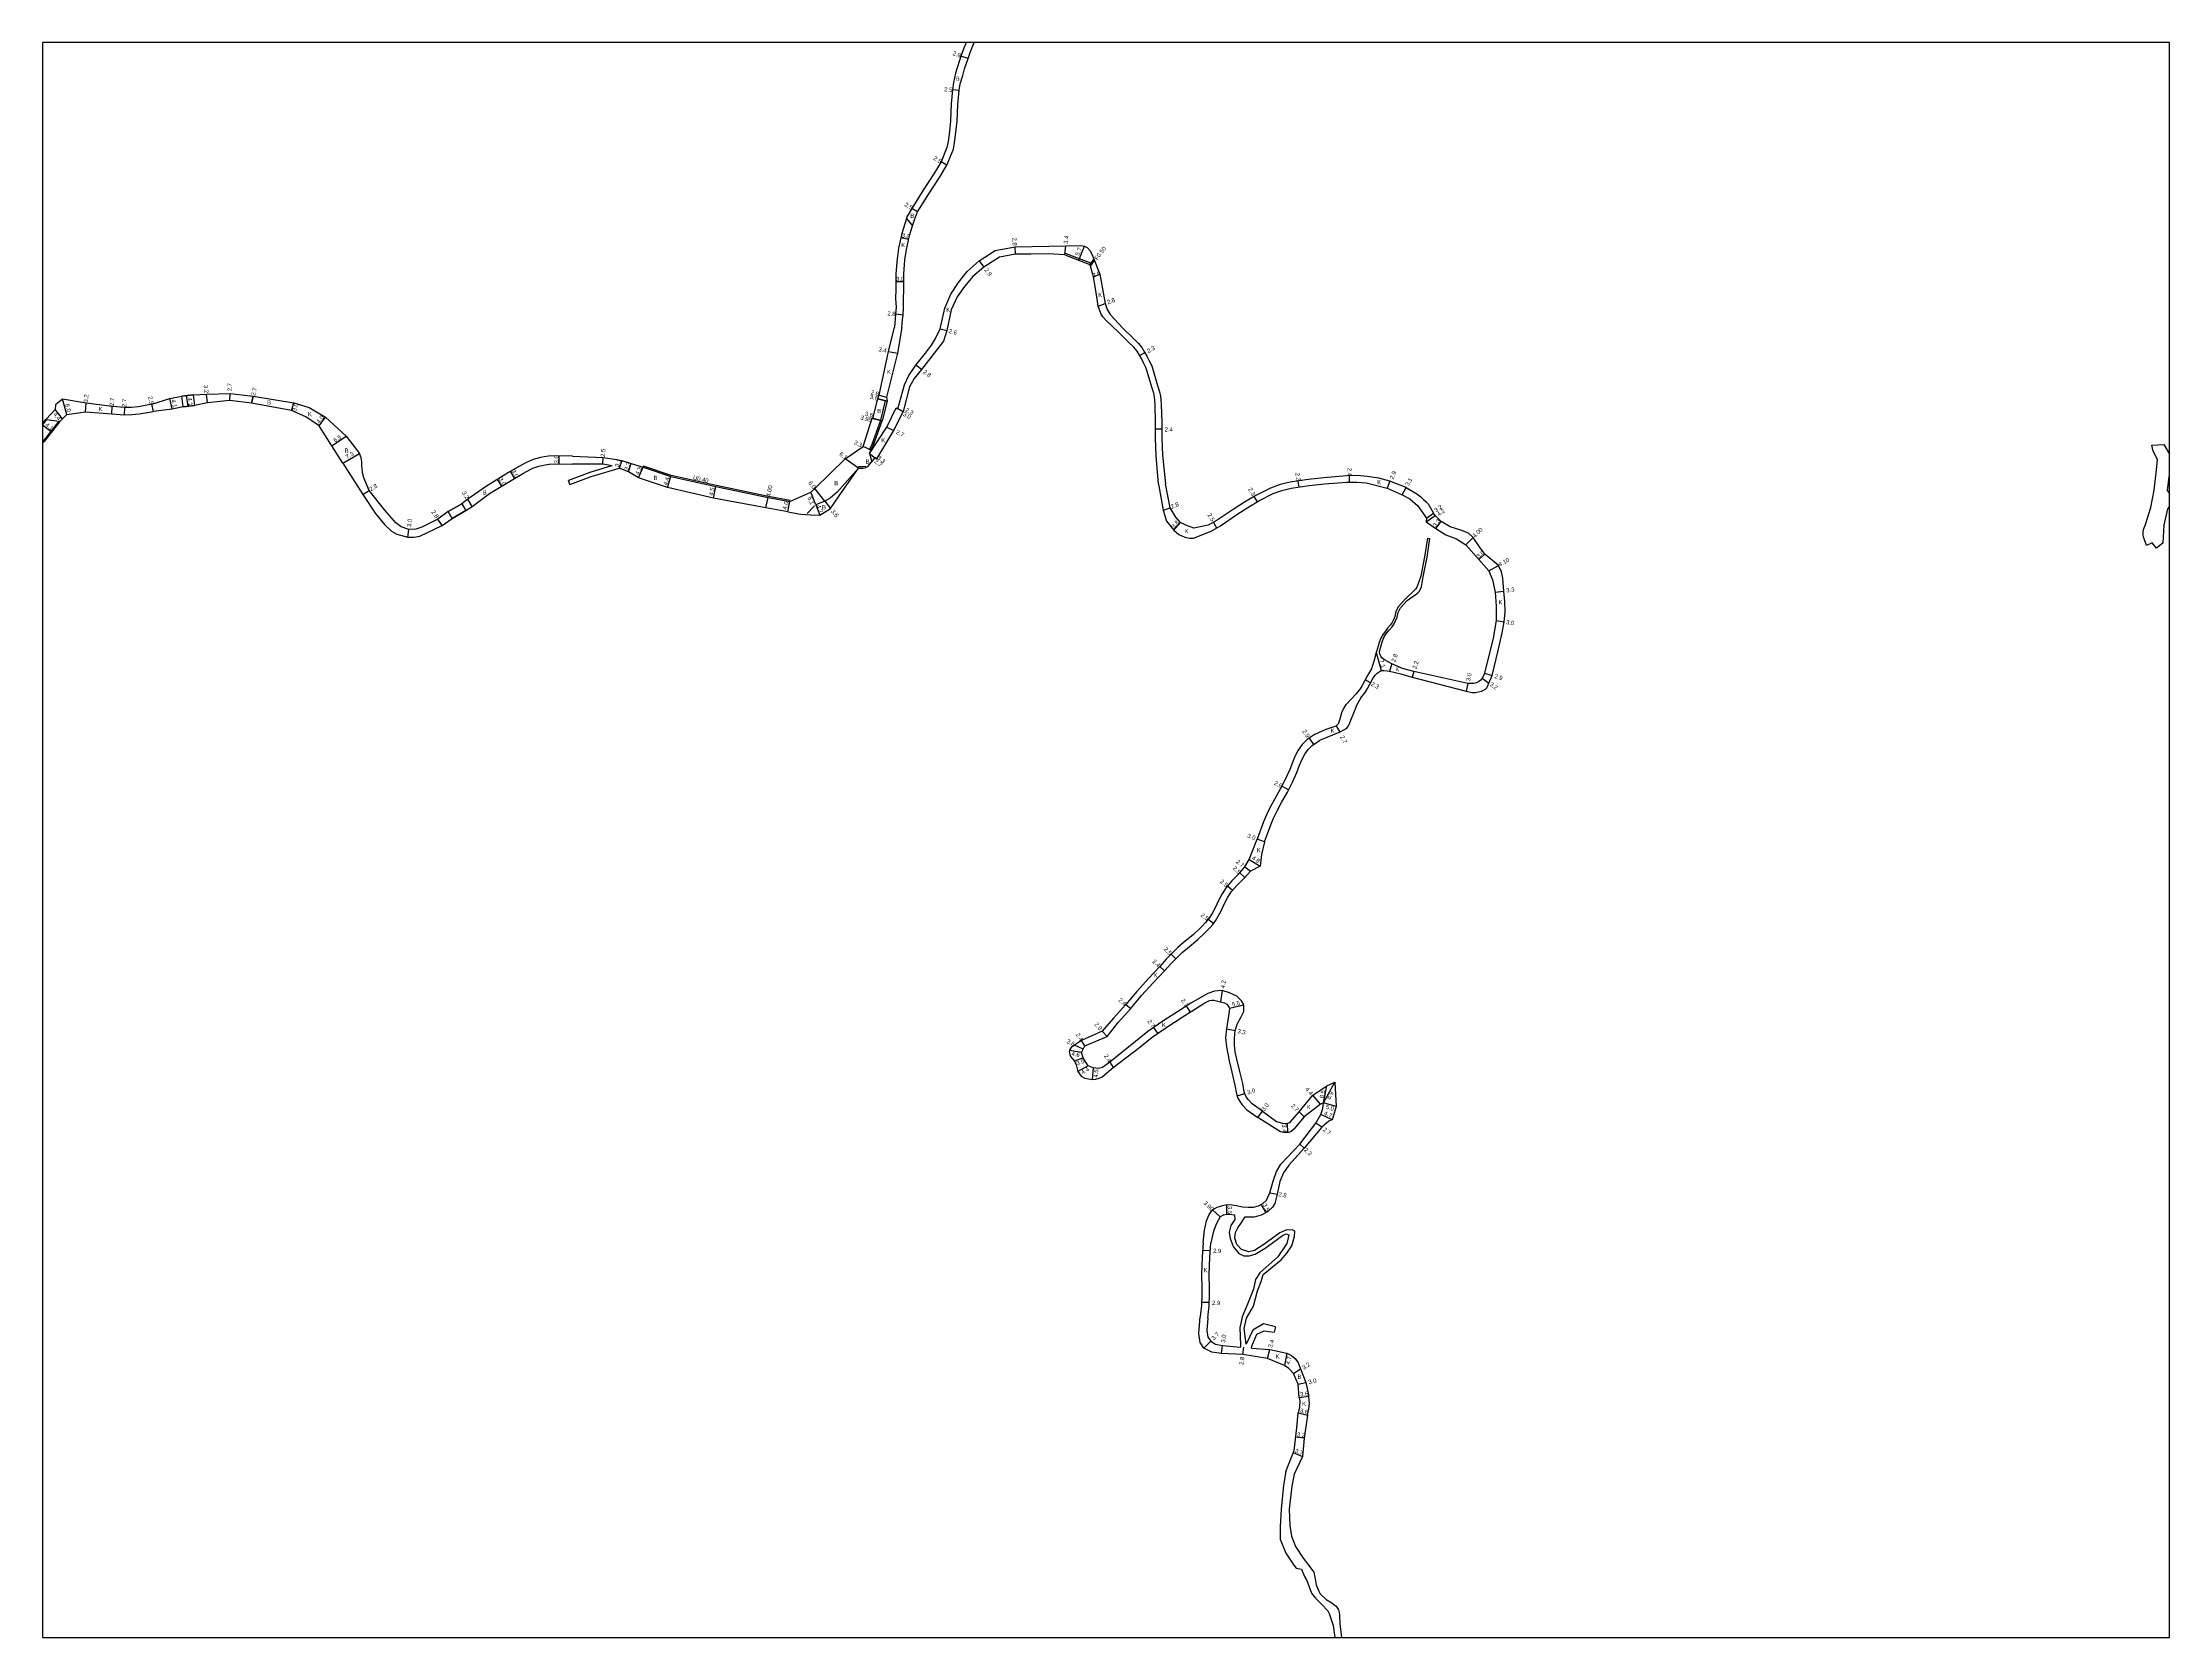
# Model space of a CAD drawing. Header units: metres. Extents: x 4000 to 8000, y -96000 to -93000.
# Drawn here: x 4800 to 5600, y -94200 to -93600 of the extents above; entities that cross this region are included whole.
import ezdxf

# ---------------------------------------------------------------- set-up
doc = ezdxf.new("R2010")
doc.units = ezdxf.units.M
doc.header["$LTSCALE"] = 2.5
for name, color, linetype in [('側溝・桝', 7, 'Continuous'), ('図郭', 7, 'Continuous'), ('幅員', 7, 'Continuous'), ('歩道・分離帯・安全施設', 7, 'Continuous'), ('舗装', 7, 'Continuous'), ('道路', 7, 'Continuous')]:
    doc.layers.add(name, color=color, linetype=linetype)
doc.styles.get("Standard").update_dxf_attribs({"font": ''})
doc.styles.get('Standard').set_extended_font_data('@MS PGothic')

msp = doc.modelspace()

# ---------------------------------------------------------------- linework, layer by layer
at = {"layer": '側溝・桝'}
for points in [[(5195.47, -93681.43), (5193.94, -93683.49)], [(5194.12, -93684.08), (5195.69, -93681.97)], [(5081.13, -93772.67), (5081.2, -93772.27), (5073.02, -93770.73), (5053.38, -93766.62), (5036.42, -93762.83), (5026.02, -93759.39), (5025.89, -93759.77)]]:
    msp.add_lwpolyline(points, dxfattribs=at)
at = {"layer": '図郭'}
msp.add_lwpolyline([(4800, -94200), (5600, -94200), (5600, -93600), (4800, -93600)], close=True, dxfattribs=at)
at = {"layer": '幅員'}
for points in [[(5148.1, -93606.02), (5145.46, -93605.1)], [(5144.77, -93618), (5142.28, -93617.78)], [(5140.17, -93646.17), (5138.04, -93644.85)], [(5129.08, -93663.73), (5126.96, -93662.41)], [(5125.76, -93674.11), (5122.83, -93673.46)], [(5165.96, -93679.66), (5165.8, -93676.91)], [(5184.47, -93679.81), (5184.85, -93676.48)], [(5189.79, -93681.88), (5191.86, -93676.56)], [(5152.35, -93682.1), (5154.04, -93684.45)], [(5195.32, -93688.09), (5197.74, -93687.15)], [(5123.98, -93690.05), (5120.98, -93690.07)], [(5123.65, -93702.5), (5120.86, -93702.24)], [(5197.08, -93699.15), (5199.66, -93698.19)], [(5137.62, -93707.67), (5140.08, -93708.35)], [(5118.18, -93716.17), (5121.52, -93716.81)], [(5214.65, -93716.67), (5212.69, -93717.77)], [(5130.66, -93723.05), (5128.42, -93721.36)], [(4809.18, -93739.97), (4807.52, -93734.21)], [(4816.12, -93738.87), (4816.35, -93735.68)], [(4841.74, -93738.82), (4841.11, -93735.99)], [(4848.76, -93737.89), (4847.94, -93733.87)], [(4854.72, -93736.85), (4854.2, -93732.78)], [(4862.06, -93735.51), (4861.68, -93732.33)], [(4870.48, -93734.7), (4870.51, -93732)], [(4878.56, -93735.69), (4879.22, -93733.08)], [(4893.6, -93738.4), (4894.48, -93735.53)], [(5117.63, -93734.96), (5114.15, -93734.02)], [(5114.74, -93732.63), (5117.44, -93733.36)], [(4800, -93743.77), (4803.22, -93746.31)], [(4807.52, -93741.51), (4804.73, -93738.11)], [(4826.06, -93739.67), (4826.25, -93736.98)], [(4830.88, -93740.01), (4830.94, -93737.31)], [(4904.09, -93744.14), (4906.44, -93740.9)], [(5115.85, -93742.29), (5112.03, -93741.3)], [(5112.36, -93741.39), (5115.85, -93742.29)], [(5121.08, -93737.43), (5123.76, -93738.79)], [(5123.76, -93738.79), (5121.7, -93737.75)], [(4908.83, -93751.67), (4914.23, -93748.05)], [(5117.61, -93744.73), (5120.01, -93745.96)], [(5221, -93745.39), (5218.6, -93745.4)], [(4912.93, -93758.28), (4919.23, -93754.61)], [(4994.35, -93758.55), (4994.37, -93755.55)], [(5010.69, -93758.59), (5010.87, -93756.09)], [(5017.91, -93757.23), (5016.94, -93760.17)], [(5020.39, -93761.54), (5021.44, -93758.41)], [(5024.17, -93763.71), (5025.89, -93759.77)], [(5111.62, -93753.41), (5108.68, -93752.03)], [(5111.07, -93754.59), (5113.17, -93756.28)], [(5111.07, -93754.59), (5113.64, -93756.66)], [(4972.73, -93766.9), (4971.15, -93764.34)], [(4977.51, -93763.95), (4975.97, -93761.38)], [(5035.06, -93767.44), (5036.32, -93763.22)], [(5052.37, -93771.42), (5053.3, -93767.01)], [(5272.63, -93767.24), (5272.29, -93764.96)], [(5291.46, -93762.96), (5291.49, -93765.36)], [(5306.8, -93764.99), (5305.71, -93767.68)], [(5311.42, -93770.1), (5312.84, -93767.4)], [(4920.49, -93770.04), (4922.85, -93768.54)], [(4961.59, -93774.49), (4959.93, -93771.75)], [(5072.1, -93775.03), (5072.94, -93771.12)], [(5080.28, -93776.58), (5081.13, -93772.67)], [(5090.86, -93773.89), (5088.99, -93769.15)], [(5094.19, -93772.5), (5096.42, -93775.33)], [(5221.46, -93775.94), (5224.09, -93774.98)], [(5256.96, -93772.74), (5255.79, -93770.76)], [(4937.42, -93786.12), (4937.8, -93783.15)], [(4950.27, -93781.67), (4948.73, -93779.32)], [(5225.47, -93783.45), (5227.97, -93780.59)], [(5241.69, -93782.63), (5240.43, -93780.47)], [(5320.38, -93780.29), (5323.81, -93777.87)], [(5320.6, -93778.9), (5323.22, -93777.06)], [(5324.08, -93782.82), (5326.04, -93780.17)], [(5335.3, -93789), (5338.14, -93786.19)], [(5340.24, -93794.42), (5342.51, -93792.45)], [(5344.02, -93798.78), (5347.6, -93796.78)], [(5346.38, -93806.82), (5349.65, -93806.37)], [(5346.77, -93817.48), (5349.74, -93817.91)], [(5301.58, -93829.43), (5303.45, -93836.28)], [(5299.48, -93840.87), (5297.45, -93839.8)], [(5307.56, -93833.79), (5306.67, -93836.44)], [(5315.75, -93836.59), (5315.11, -93838.7)], [(5341.43, -93839.17), (5344.03, -93841.03)], [(5342.42, -93837.24), (5345.19, -93838.1)], [(5336.08, -93841.12), (5335.46, -93844.05)], [(5278.15, -93864.08), (5276.52, -93861.69)], [(5286.59, -93857.04), (5287.91, -93859.4)], [(5268.67, -93881.13), (5266.09, -93879.81)], [(5259.62, -93900.67), (5256.8, -93899.64)], [(5252.17, -93910.11), (5254.32, -93911.75)], [(5253.86, -93907.29), (5257.95, -93909.81)], [(5247.62, -93918.94), (5245.72, -93917.32)], [(5252.16, -93914.09), (5250.38, -93912.34)], [(5240.43, -93931.37), (5238.45, -93929.85)], [(5226.24, -93944.72), (5224.45, -93942.97)], [(5220.22, -93947.64), (5222, -93949.25)], [(5243.67, -93956.67), (5243.01, -93960.82)], [(5207.46, -93961.84), (5209.28, -93963.41)], [(5231.69, -93964.69), (5230.23, -93962.42)], [(5246.45, -93963.24), (5251.81, -93962.02)], [(5192.02, -93977.46), (5190.73, -93975.43)], [(5198.56, -93971.86), (5200.4, -93973.97)], [(5219.49, -93972.71), (5217.96, -93970.49)], [(5245.37, -93971.01), (5248.61, -93971.64)], [(5190.77, -93979.99), (5186.25, -93979.14)], [(5191.39, -93978.72), (5188.16, -93977.14)], [(5191.45, -93981.94), (5188.2, -93983.24)], [(5201.42, -93983.6), (5202.69, -93985.64)], [(5193.3, -93984.96), (5189.43, -93987.05)], [(5195.15, -93985.66), (5194.81, -93990.15)], [(5281.76, -93998.9), (5286.1, -93991.13)], [(5249.31, -93996.25), (5252.18, -93995.37)], [(5280.72, -93999.32), (5277.81, -93996.03)], [(5281.76, -93998.9), (5283.09, -93992.53)], [(5286.57, -94000.25), (5281.76, -93998.9)], [(5257.15, -94004.4), (5258.88, -94001.95)], [(5268.13, -94006.68), (5268.21, -94010.08)], [(5274.52, -94004.19), (5272.66, -94002.23)], [(5281.14, -94008.06), (5278.96, -94006.47)], [(5285.13, -94005.23), (5280.84, -94003.32)], [(5274.54, -94015.98), (5272.88, -94014.4)], [(5242.94, -94041.78), (5240.1, -94039.1)], [(5245.49, -94040.8), (5245.4, -94037.31)], [(5258.38, -94037.13), (5260.06, -94040.2)], [(5261.65, -94032.73), (5264.41, -94033.22)], [(5236.35, -94054.32), (5239.24, -94054.47)], [(5238.84, -94074), (5235.94, -94073.93)], [(5236.79, -94091.18), (5239.44, -94088.59)], [(5243.46, -94093.14), (5243.86, -94090.17)], [(5251.44, -94093.61), (5251.79, -94090.83)], [(5260.73, -94095.03), (5261.57, -94091.73)], [(5268.07, -94093.09), (5267.09, -94097.63)], [(5270.49, -94100.7), (5273.18, -94098.95)], [(5272.29, -94104.77), (5275.22, -94104.12)], [(5272.71, -94109.7), (5276.29, -94109.28)], [(5272.31, -94115.52), (5275.81, -94116.33)], [(5274.58, -94124.99), (5271.4, -94124.61)], [(5270.46, -94130.47), (5273.89, -94131.86)]]:
    msp.add_lwpolyline(points, dxfattribs=at)
at = {"layer": '幅員', "flags": 128}
for points in [[(5106.95, -93760.14), (5101.94, -93756.66)], [(5094.19, -93772.5), (5090.49, -93767.78)], [(5090.86, -93773.89), (5092.4, -93777.8)]]:
    msp.add_lwpolyline(points, dxfattribs=at)
at = {"layer": '歩道・分離帯・安全施設'}
for points in [[(5184.68, -93679.25), (5194.16, -93682.93)], [(5111.04, -93753.23), (5112.02, -93751.15), (5115.27, -93742.12), (5117.04, -93734.82)], [(5106.92, -93759.54), (5108.62, -93759.46), (5109.61, -93759.32)], [(5106.95, -93760.14), (5098.89, -93769.12), (5096.28, -93771.46), (5094.19, -93772.5), (5090.86, -93773.89)], [(5087.62, -93777.22), (5090.39, -93774.28)]]:
    msp.add_lwpolyline(points, dxfattribs=at)
at = {"layer": '舗装'}
for points in [[(5124.92, -93666.25), (5127.22, -93668.96)], [(4879.22, -93733.08), (4878.56, -93735.69)], [(4893.6, -93738.4), (4894.48, -93735.53)], [(5114.15, -93734.02), (5117.63, -93734.96)], [(4908.83, -93751.67), (4914.23, -93748.05)], [(5111.07, -93754.59), (5111.97, -93757.7)], [(5268.07, -94093.09), (5267.09, -94097.63)], [(5272.71, -94109.7), (5276.29, -94109.28)], [(5272.31, -94115.52), (5275.81, -94116.33)]]:
    msp.add_lwpolyline(points, dxfattribs=at)
at = {"layer": '道路'}
for points in [[(5147.44, -93600), (5146.27, -93602.8), (5145.46, -93605.1), (5144.15, -93609.08), (5143.41, -93611.57)], [(5146.09, -93612.37), (5146.82, -93609.91), (5148.1, -93606.02), (5148.9, -93603.74), (5150.37, -93600)], [(5143.41, -93611.57), (5142.7, -93615), (5142.28, -93617.78), (5141.82, -93623.1), (5141.48, -93629.44), (5141.09, -93633.53), (5140.6, -93637.18), (5140.18, -93639.47), (5138.04, -93644.85), (5135.21, -93649.42), (5131.23, -93655.53), (5126.96, -93662.41)], [(5129.08, -93663.73), (5133.34, -93656.87), (5137.32, -93650.76), (5140.17, -93646.17), (5142.6, -93640.11), (5143.07, -93637.57), (5143.57, -93633.82), (5143.97, -93629.62), (5144.31, -93623.28), (5144.77, -93618), (5145.15, -93615.5), (5146.09, -93612.37)], [(5126.96, -93662.41), (5125.12, -93665.61), (5124.92, -93666.25), (5123.19, -93671.88), (5121.97, -93677.34), (5121.41, -93681.4), (5120.96, -93687), (5120.99, -93692.89), (5120.85, -93696.34)], [(5123.85, -93696.46), (5123.99, -93692.95), (5123.96, -93687.11), (5124.39, -93681.72), (5124.92, -93677.87), (5126.09, -93672.65), (5127.22, -93668.96), (5127.93, -93666.67), (5129.08, -93663.73)], [(5111.07, -93754.59), (5114.48, -93749.44), (5117.61, -93744.73), (5121.08, -93737.43), (5121.7, -93737.75), (5124.25, -93728.76), (5125.88, -93725.29), (5128.42, -93721.36), (5132.17, -93716.91), (5134.35, -93713.89), (5135.82, -93711.29), (5137.62, -93707.67), (5139.44, -93699.99), (5141.64, -93694.66), (5144.52, -93690.25), (5147.84, -93686.16), (5152.35, -93682.1), (5158.3, -93678.18), (5165.8, -93676.91), (5184.85, -93676.48), (5190.57, -93676.36), (5191.86, -93676.56), (5192.89, -93677.07), (5194.05, -93678.3), (5195.09, -93680.47)], [(5184.47, -93679.81), (5178.29, -93679.47), (5171.78, -93679.64), (5165.96, -93679.66), (5159.95, -93680.75), (5154.04, -93684.45), (5149.97, -93687.97), (5146.74, -93691.73), (5144.04, -93695.71), (5141.79, -93700.53), (5140.08, -93708.35), (5138.89, -93712.36), (5130.66, -93723.05), (5127.85, -93726.42), (5126.09, -93729.56), (5123.76, -93738.79), (5120.01, -93745.96), (5113.64, -93756.66), (5113.17, -93756.28)], [(5184.47, -93679.81), (5193.94, -93683.49)], [(5219.69, -93766.11), (5218.91, -93755.45), (5218.62, -93748.85), (5218.59, -93743.01), (5218.46, -93736.29), (5218.4, -93734.64), (5218.22, -93733.41), (5217.93, -93731.94), (5217.27, -93729.66), (5215.14, -93722.5), (5214.15, -93720.5), (5213.43, -93719.09), (5212.6, -93717.61), (5211.69, -93716.11), (5210.41, -93714.63), (5208.52, -93712.67), (5204.82, -93709.08), (5199.94, -93704.43), (5198.83, -93703.15), (5198.01, -93701.96), (5197.08, -93699.15), (5196.27, -93694), (5195.32, -93688.09), (5194.12, -93684.08), (5193.94, -93683.49)], [(5195.09, -93680.47), (5197.74, -93687.15), (5199.66, -93698.19), (5200.45, -93700.42), (5201.51, -93702.25), (5206.38, -93707.47), (5210.11, -93711.08), (5212.07, -93713.11), (5213.51, -93714.78), (5214.54, -93716.47), (5215.41, -93718.02), (5216.16, -93719.49), (5217.24, -93721.68), (5219.43, -93729.03), (5220.11, -93731.41), (5220.44, -93733.03), (5220.65, -93734.44), (5220.71, -93736.2), (5220.99, -93742.97), (5221.02, -93748.79), (5221.3, -93755.29), (5222.44, -93766)], [(5120.85, -93696.34), (5121.05, -93699.58), (5120.86, -93702.24), (5120.71, -93703.91), (5120.47, -93707.03)], [(5123.26, -93707.25), (5123.5, -93704.15), (5123.65, -93702.5), (5123.85, -93699.7), (5123.85, -93696.46)], [(5112.36, -93741.39), (5114.15, -93734.02), (5114.74, -93732.63), (5118.18, -93716.17), (5120.47, -93707.03)], [(5123.26, -93707.25), (5121.52, -93716.81), (5117.44, -93733.36), (5117.63, -93734.96), (5115.85, -93742.29)], [(4826.25, -93736.98), (4816.35, -93735.68), (4807.52, -93734.21), (4804.82, -93736.3), (4804.73, -93738.11), (4801.33, -93741.68), (4801.53, -93741.84), (4800, -93743.77)], [(4841.11, -93735.99), (4836.13, -93737.05), (4833.45, -93737.24), (4830.94, -93737.31), (4826.25, -93736.98)], [(4841.11, -93735.99), (4847.94, -93733.87), (4852.43, -93733.01), (4856.61, -93732.48), (4861.68, -93732.33), (4870.51, -93732), (4879.22, -93733.08), (4894.48, -93735.53), (4900.29, -93737.32), (4906.44, -93740.9), (4914.23, -93748.05), (4919.23, -93754.61)], [(4912.93, -93758.28), (4908.83, -93751.67), (4904.09, -93744.14), (4898.98, -93740.84), (4893.6, -93738.4), (4878.56, -93735.69), (4870.48, -93734.7), (4862.06, -93735.51), (4857.13, -93736.54), (4852.94, -93737.08), (4848.76, -93737.89), (4841.74, -93738.82)], [(4856.61, -93732.48), (4852.43, -93733.01)], [(4800, -93750.44), (4800.55, -93750.1), (4800.35, -93749.95), (4806.23, -93742.49), (4806.43, -93742.65), (4807.52, -93741.51), (4809.18, -93739.97), (4816.12, -93738.87), (4826.06, -93739.67)], [(4800, -93743.37), (4801.33, -93741.68), (4801.53, -93741.84), (4800, -93743.77)], [(4800, -93743.77), (4801.53, -93741.84), (4806.23, -93742.49), (4800.35, -93749.95), (4800, -93749.9)], [(4826.06, -93739.67), (4830.88, -93740.01), (4833.58, -93739.94), (4836.32, -93739.74), (4841.74, -93738.82)], [(4852.94, -93737.08), (4857.13, -93736.54)], [(5108.68, -93752.03), (5112.03, -93741.3), (5112.36, -93741.39)], [(5111.07, -93754.59), (5111.59, -93753.48), (5112.57, -93751.38), (5115.85, -93742.29)], [(5595.13, -93790.2), (5593.5, -93788.24), (5591.33, -93789.24), (5590.32, -93786.29), (5590.14, -93785.27), (5590.12, -93784.26), (5590.23, -93783.23), (5590.99, -93781.25), (5593.03, -93774.95), (5594.26, -93768.38), (5595.11, -93760.69), (5595.55, -93756.87), (5593.9, -93753.71), (5593.39, -93751.45), (5597.88, -93751.22), (5600, -93754.9)], [(4912.93, -93758.28), (4920.49, -93770.04), (4925.17, -93777.02), (4928.68, -93781.32), (4931.3, -93783.8), (4933.23, -93784.99), (4937.42, -93786.12), (4939.68, -93786.1), (4941.94, -93785.68)], [(4966.59, -93767.16), (4959.93, -93771.75), (4957.72, -93773.49), (4952.52, -93776.48), (4948.73, -93779.32), (4942.69, -93782.34), (4940.41, -93783.08), (4937.8, -93783.15), (4934.88, -93782.23), (4932.91, -93780.64), (4928.76, -93775.88), (4922.85, -93768.54), (4920.8, -93763.73), (4920.31, -93761.59), (4920.17, -93760.43), (4920.09, -93759.08), (4920.1, -93757.89), (4920.03, -93756.84), (4919.84, -93756.23), (4919.23, -93754.61)], [(4999.32, -93755.59), (4992.84, -93755.53), (4990.37, -93755.66), (4988.62, -93755.85), (4987.25, -93756.14), (4985.86, -93756.48), (4984.56, -93756.89), (4983.15, -93757.44), (4982.07, -93758), (4979.42, -93759.32), (4975.31, -93761.77), (4966.59, -93767.16)], [(4968.17, -93769.71), (4976.87, -93764.33), (4980.86, -93761.95), (4983.42, -93760.68), (4984.39, -93760.18), (4985.56, -93759.72), (4986.67, -93759.37), (4987.92, -93759.07), (4989.1, -93758.81), (4990.61, -93758.65), (4992.9, -93758.54), (4999.3, -93758.59)], [(5014.21, -93759.26), (5012.69, -93759.68), (5005.81, -93761.79), (4997.77, -93764.76)], [(5014.21, -93759.26), (5010.69, -93758.59), (4999.3, -93758.59)], [(4999.32, -93755.59), (5010.87, -93756.09), (5015.98, -93756.84), (5017.91, -93757.23), (5021.44, -93758.41), (5025.89, -93759.77), (5036.32, -93763.22), (5053.3, -93767.01), (5072.94, -93771.12), (5081.13, -93772.67)], [(5096.42, -93775.33), (5099.66, -93770.54), (5106.95, -93760.14), (5108.68, -93760.06), (5109.7, -93759.91), (5110.41, -93759.53), (5113.17, -93756.28)], [(4998.32, -93766.26), (4997.77, -93764.76)], [(4998.32, -93766.26), (5006.33, -93763.31), (5013.14, -93761.22), (5016.94, -93760.17)], [(5080.28, -93776.58), (5072.1, -93775.03), (5052.37, -93771.42), (5035.06, -93767.44), (5024.17, -93763.71), (5020.39, -93761.54), (5016.94, -93760.17)], [(5219.69, -93766.11), (5221.46, -93775.94), (5222.79, -93780.06), (5225.47, -93783.45), (5227.44, -93785.06), (5229.61, -93786.06), (5231.45, -93786.41), (5232.89, -93786.49)], [(5232.98, -93782.65), (5229.98, -93781.61), (5227.97, -93780.59), (5226.28, -93778.55), (5224.09, -93774.98), (5222.44, -93766)], [(5281.97, -93763.71), (5276.07, -93764.39), (5269.24, -93765.42), (5265.49, -93766.29), (5261.91, -93767.6), (5256.39, -93770.4), (5252.14, -93772.93), (5247.86, -93775.63)], [(5249.16, -93777.53), (5253.34, -93774.89), (5257.5, -93772.42), (5262.83, -93769.71), (5266.15, -93768.5), (5269.68, -93767.68), (5276.37, -93766.67), (5282.23, -93766)], [(5302.65, -93763.84), (5298.23, -93763.29), (5294.42, -93762.93), (5290.5, -93762.97), (5281.97, -93763.71)], [(5282.23, -93766), (5290.61, -93765.37), (5294.32, -93765.33), (5297.91, -93765.67), (5301.88, -93766.64)], [(5301.88, -93766.64), (5305.71, -93767.68), (5311.42, -93770.1)], [(5312.84, -93767.4), (5306.8, -93764.99), (5302.65, -93763.84)], [(5312.84, -93767.4), (5316.87, -93769.74), (5318.45, -93770.93), (5319.47, -93771.86), (5320.44, -93772.74), (5321.14, -93773.56), (5323.22, -93777.06)], [(5600, -93763.02), (5599.82, -93763.23), (5599.1, -93768.54), (5600, -93769.69)], [(4941.94, -93785.68), (4950.27, -93781.67), (4954.02, -93779.08), (4959.22, -93776.08), (4961.59, -93774.49), (4968.17, -93769.71)], [(4957.72, -93773.49), (4952.52, -93776.48)], [(5247.86, -93775.63), (5241.76, -93779.69), (5238.48, -93781.61), (5232.98, -93782.65)], [(5311.42, -93770.1), (5314.29, -93771.68), (5317.13, -93774.19), (5320.6, -93778.9), (5320.38, -93780.29), (5324.08, -93782.82), (5327.8, -93785.19), (5331.87, -93786.69), (5335.3, -93789), (5340.24, -93794.42), (5344.02, -93798.78), (5345.37, -93802.12), (5346.38, -93806.82), (5346.79, -93812.07), (5346.77, -93817.48), (5345.57, -93824.06), (5342.42, -93837.24), (5341.89, -93838.52), (5340.96, -93839.82), (5340.25, -93840.43), (5339.38, -93840.85), (5338.32, -93841.09), (5336.08, -93841.12), (5315.75, -93836.59)], [(5600, -93774.54), (5599.31, -93775.46), (5597.93, -93781.58), (5597.49, -93788.36)], [(4954.02, -93779.08), (4959.22, -93776.08)], [(5080.28, -93776.58), (5085.26, -93777.46), (5088.95, -93777.7)], [(5232.89, -93786.49), (5239.57, -93783.87), (5243.1, -93781.8), (5249.16, -93777.53)], [(5315.11, -93838.7), (5335.46, -93844.05), (5337.58, -93844.46), (5338.96, -93844.47), (5340.15, -93844.3), (5341.23, -93844.02), (5342.03, -93843.66), (5342.76, -93843.25), (5343.11, -93842.84), (5343.58, -93842.06), (5344.03, -93841.03), (5345.19, -93838.1), (5347.47, -93828.73), (5348.98, -93822.1), (5349.74, -93817.91), (5350.12, -93814.29), (5350.02, -93810.3), (5349.65, -93806.37), (5349.32, -93801.48), (5348.7, -93799.18), (5347.6, -93796.78), (5342.51, -93792.45), (5340.44, -93789.75), (5338.14, -93786.19), (5336.31, -93784.59), (5333.42, -93783.43), (5329.4, -93782.15), (5326.04, -93780.17), (5323.81, -93777.87), (5323.22, -93777.06)], [(5320.97, -93786.43), (5319.86, -93793.48), (5318.36, -93800.81)], [(5319.25, -93800.99), (5320.75, -93793.64), (5321.86, -93786.57)], [(5320.97, -93786.43), (5321.86, -93786.57)], [(5597.49, -93788.36), (5595.13, -93790.2)], [(5318.36, -93800.81), (5317.17, -93804.24), (5316.91, -93804.92), (5316.51, -93805.48), (5316.06, -93805.99), (5312.63, -93809.3)], [(5313.29, -93809.91), (5317.18, -93807.15), (5317.77, -93806.48), (5318.33, -93805.68), (5318.7, -93804.71), (5319.25, -93800.99)], [(5312.63, -93809.3), (5310.06, -93812.11), (5309.06, -93814.08), (5308.6, -93815.87), (5308.12, -93817.2), (5307.59, -93818.2), (5306.86, -93819.23), (5305.94, -93820.35), (5305.08, -93821.39), (5304.19, -93822.62), (5303.36, -93824.05)], [(5304.3, -93824.4), (5304.94, -93823.11), (5305.79, -93821.95), (5306.64, -93820.93), (5307.58, -93819.78), (5308.35, -93818.67), (5308.95, -93817.56), (5309.46, -93816.13), (5309.91, -93814.4), (5310.81, -93812.62), (5313.29, -93809.91)], [(5301.58, -93829.43), (5300.8, -93832.81), (5300.26, -93834.36), (5299.81, -93835.55), (5298.32, -93838.14)], [(5303.36, -93824.05), (5302.77, -93825.64), (5302.36, -93827.08), (5302.02, -93828.28), (5301.58, -93829.43)], [(5302.86, -93829.42), (5302.98, -93828.55), (5303.33, -93827.35), (5303.72, -93825.95), (5304.3, -93824.4)], [(5315.75, -93836.59), (5311.57, -93835.43), (5307.56, -93833.79), (5304.8, -93832.28), (5303.77, -93831.49), (5303.34, -93830.85), (5303.07, -93830.33), (5302.86, -93829.42)], [(5298.32, -93838.14), (5297.2, -93840.27), (5296.4, -93841.84), (5295.57, -93843.19), (5294.09, -93845.04)], [(5295.88, -93846.48), (5297.46, -93844.51), (5298.41, -93842.97), (5299.24, -93841.33), (5300.35, -93839.22)], [(5300.35, -93839.22), (5301.28, -93837.97), (5301.96, -93837.3), (5302.71, -93836.75), (5303.45, -93836.28), (5304.51, -93836.23), (5305.71, -93836.31), (5306.67, -93836.44), (5310.88, -93837.51), (5315.11, -93838.7)], [(5278.65, -93860.24), (5282.78, -93858.32), (5286.59, -93857.04), (5287.63, -93856.01), (5288.21, -93853.95), (5288.72, -93852.01), (5289.3, -93850.7), (5290.44, -93848.96), (5294.09, -93845.04)], [(5295.88, -93846.48), (5294.37, -93849.15), (5293.03, -93852.26), (5291.96, -93855.06), (5291.46, -93856.43), (5291.01, -93857.29), (5290.18, -93858.13), (5289.39, -93858.65), (5287.91, -93859.4), (5280.28, -93862.63)], [(5278.65, -93860.24), (5275.72, -93862.24), (5273.84, -93864.04), (5272.25, -93866.25), (5271.05, -93868.57), (5270.11, -93870.83), (5269.1, -93873.52), (5267.53, -93877.01), (5265.69, -93880.61), (5263.5, -93884.51), (5261.79, -93887.68), (5260.39, -93890.58), (5259.26, -93893.17), (5256.8, -93899.64)], [(5259.62, -93900.67), (5261.95, -93894.25), (5263.03, -93891.79), (5264.38, -93889), (5266.04, -93885.91), (5268.24, -93881.98), (5270.14, -93878.27), (5271.78, -93874.63), (5272.81, -93871.9), (5273.68, -93869.79), (5274.73, -93867.77), (5276.03, -93865.95), (5277.55, -93864.49), (5280.28, -93862.63)], [(5250.38, -93912.34), (5252.17, -93910.11), (5253.86, -93907.29), (5256.8, -93899.64)], [(5259.62, -93900.67), (5258.5, -93905.51), (5257.95, -93909.81), (5254.32, -93911.75), (5252.16, -93914.09)], [(5250.38, -93912.34), (5247.33, -93915.42), (5245.24, -93917.88), (5243.72, -93920.24), (5242.49, -93922.46), (5241.65, -93924.19), (5240.91, -93925.79), (5240.07, -93927.45), (5239.08, -93929.03), (5238.2, -93930.18), (5237.34, -93931.18), (5236.12, -93932.47), (5235.32, -93933.28), (5232.87, -93935.49), (5229.03, -93938.73), (5227, -93940.47), (5225.58, -93941.82), (5222.62, -93944.85)], [(5224.4, -93946.6), (5227.34, -93943.6), (5228.68, -93942.33), (5230.65, -93940.64), (5234.52, -93937.37), (5237.05, -93935.09), (5237.91, -93934.21), (5239.2, -93932.86), (5240.14, -93931.75), (5241.14, -93930.46), (5242.24, -93928.68), (5243.16, -93926.88), (5243.91, -93925.26), (5244.71, -93923.61), (5245.86, -93921.52), (5247.25, -93919.37), (5249.18, -93917.11), (5252.16, -93914.09)], [(5222.62, -93944.85), (5220.22, -93947.64), (5216.04, -93952.07), (5211.54, -93956.97), (5207.46, -93961.84), (5202.83, -93967.03)], [(5204.62, -93968.63), (5209.28, -93963.41), (5213.34, -93958.55), (5217.8, -93953.71), (5222, -93949.25), (5224.4, -93946.6)], [(5249.22, -93982.4), (5248.61, -93979.66), (5248.34, -93977.17), (5248.28, -93974.62), (5248.61, -93971.64), (5249.43, -93969.09), (5250.82, -93966.58), (5251.83, -93964.46), (5251.81, -93962.02), (5250.99, -93960.47), (5249.15, -93958.74), (5246.51, -93957.48), (5243.67, -93956.67), (5240.78, -93956.87), (5238.28, -93957.72), (5231.94, -93961.32)], [(5202.83, -93967.03), (5198.56, -93971.86), (5190.73, -93975.43), (5188.16, -93977.14), (5186.92, -93978.08), (5186.64, -93978.39), (5186.42, -93978.81), (5186.25, -93979.14), (5186.18, -93979.69), (5186.23, -93980.25), (5186.35, -93980.73), (5186.69, -93981.46), (5188.2, -93983.24), (5188.72, -93984.52), (5189.43, -93987.05), (5190.65, -93988.81), (5191.99, -93989.65), (5194.81, -93990.15), (5196.12, -93989.95), (5197.46, -93989.6), (5198.5, -93989.06), (5202.69, -93985.64), (5212.73, -93977.89)], [(5231.94, -93961.32), (5226.85, -93964.59), (5221.76, -93967.87), (5215.79, -93971.98), (5211.04, -93975.78)], [(5212.73, -93977.89), (5217.4, -93974.15), (5223.26, -93970.11), (5228.31, -93966.86), (5233.4, -93963.59)], [(5233.4, -93963.59), (5237.13, -93961.3), (5238.94, -93960.44), (5239.78, -93960.2), (5240.55, -93960.28), (5243.01, -93960.82), (5244.54, -93961.21), (5245.42, -93961.81), (5245.93, -93962.4), (5246.45, -93963.24), (5246.2, -93965.35), (5245.37, -93971.01), (5245, -93974.24), (5245.27, -93977.8), (5246.3, -93983.07)], [(5211.04, -93975.78), (5201.42, -93983.6), (5198.63, -93985.56), (5197.18, -93986), (5195.15, -93985.66), (5193.3, -93984.96), (5191.45, -93981.94), (5190.77, -93979.99), (5192.02, -93977.46), (5200.4, -93973.97), (5204.62, -93968.63)], [(5246.3, -93983.07), (5247.27, -93987.29), (5248.48, -93992.29), (5249.08, -93995.5), (5249.56, -93997.09), (5250.31, -93998.37), (5251.21, -93999.61), (5253.01, -94001.47), (5257.15, -94004.4)], [(5258.88, -94001.95), (5254.97, -93999.19), (5253.51, -93997.68), (5252.83, -93996.73), (5252.33, -93995.88), (5252, -93994.78), (5251.41, -93991.66), (5250.19, -93986.6), (5249.22, -93982.4)], [(5258.88, -94001.95), (5264.16, -94005.86), (5265.52, -94006.3), (5266.31, -94006.52), (5267.33, -94006.64), (5268.13, -94006.68), (5268.97, -94006.29), (5269.44, -94005.99), (5272.66, -94002.23), (5277.81, -93996.03), (5283.09, -93992.53), (5286.1, -93991.13), (5286.57, -94000.25), (5285.13, -94005.23), (5283.79, -94005.82), (5281.14, -94008.06), (5274.54, -94015.98), (5268.75, -94022.27), (5266.72, -94025.22), (5265.38, -94028.5), (5264.41, -94033.22), (5263.55, -94036.77), (5262.67, -94038.12)], [(5260.31, -94035.54), (5260.89, -94034.41), (5261.65, -94032.73), (5262.83, -94028.32), (5264.11, -94024.72), (5265.82, -94021.9), (5272.88, -94014.4), (5278.96, -94006.47), (5280.84, -94003.32), (5281.6, -94001.03), (5281.76, -93998.9), (5280.72, -93999.32), (5274.52, -94004.19), (5270.69, -94008.84), (5269.62, -94009.68), (5269.16, -94009.96), (5268.66, -94010.07), (5267.77, -94010.09), (5266.77, -94010.01), (5265.66, -94009.73), (5263.66, -94008.58), (5257.15, -94004.4)], [(5236.56, -94051.38), (5237.02, -94046.73), (5237.77, -94043.29), (5238.8, -94040.85), (5240.1, -94039.1), (5241.8, -94038.18), (5243.57, -94037.61)], [(5260.31, -94035.54), (5258.85, -94036.87), (5257.23, -94037.78), (5255.35, -94038.24), (5253.47, -94038.3), (5251.39, -94038.08), (5248.91, -94037.6), (5246.7, -94037.28), (5245.04, -94037.31), (5243.57, -94037.61)], [(5252.39, -94041.7), (5253.34, -94041.8), (5255.82, -94041.73), (5258.53, -94041.06), (5260.91, -94039.73), (5262.67, -94038.12)], [(5244.27, -94041.04), (5242.94, -94041.78), (5241.54, -94044.21), (5240.47, -94047.17), (5239.45, -94051.58)], [(5244.27, -94041.04), (5245.42, -94040.81), (5246.48, -94040.79), (5248.33, -94041.06)], [(5248.33, -94041.06), (5248.44, -94042.79), (5246.91, -94045.07), (5246.33, -94047.49), (5246.75, -94049.86), (5247.82, -94052.91), (5249.97, -94055.6), (5251.83, -94056.49), (5253.8, -94056.47), (5256.16, -94055.83), (5259.88, -94053.51), (5263.95, -94050.55), (5266.4, -94048.75), (5267.74, -94048.11), (5268.77, -94048.51), (5268.56, -94049.64), (5268.05, -94051.85), (5264.59, -94056.75), (5257.91, -94062.84), (5256.22, -94065.38), (5255.45, -94068.92), (5253.28, -94074.66), (5251.25, -94079.34), (5250.32, -94083.49), (5250.56, -94089.96), (5250.57, -94090.73)], [(5263.73, -94083.09), (5259.24, -94082), (5255.23, -94084.44), (5252.74, -94089.67), (5252, -94083.76), (5252.88, -94079.83), (5255.46, -94075.4), (5257.01, -94069.6), (5258.31, -94066.08), (5259.15, -94063.48), (5265.85, -94057.89), (5268.03, -94055.43), (5269.85, -94052.71), (5270.93, -94049.17), (5271, -94047.18), (5270.07, -94046.62), (5267.61, -94046.81), (5265.35, -94047.8), (5259.39, -94052.2), (5255.87, -94054.46), (5253.7, -94054.95), (5250.98, -94054.11), (5249.2, -94052.13), (5248.45, -94049.76), (5248.75, -94047.65), (5249.59, -94045.88), (5250.69, -94044.28), (5252.39, -94041.7)], [(5236.56, -94051.38), (5236.16, -94056.96), (5235.91, -94063.43), (5236.01, -94068.66), (5236.01, -94070.79), (5235.99, -94072.37), (5235.95, -94073.69), (5235.9, -94075.07), (5235.71, -94077.12), (5235.4, -94079.43)], [(5238.27, -94079.83), (5238.6, -94077.45), (5238.79, -94075.26), (5238.85, -94073.79), (5238.89, -94072.43), (5238.91, -94070.81), (5238.91, -94068.63), (5238.81, -94063.46), (5239.06, -94057.12), (5239.45, -94051.58)], [(5251.44, -94093.61), (5243.46, -94093.14), (5239.82, -94092.65), (5236.79, -94091.18), (5235.47, -94088.99), (5234.95, -94085.62), (5235.4, -94079.43)], [(5238.27, -94079.83), (5237.94, -94084.5), (5238.29, -94087.07), (5239.44, -94088.59), (5241.14, -94089.64), (5243.86, -94090.17), (5250.57, -94090.73)], [(5254.77, -94091.11), (5254.83, -94090.37), (5256.69, -94085.95), (5259.52, -94084.68), (5263.23, -94085.13)], [(5263.73, -94083.09), (5263.23, -94085.13)], [(5272.71, -94109.7), (5272.29, -94104.77), (5270.49, -94100.7), (5268.83, -94098.76), (5267.09, -94097.63), (5260.73, -94095.03), (5251.44, -94093.61)], [(5254.77, -94091.11), (5261.57, -94091.73), (5268.07, -94093.09), (5269.77, -94093.96), (5271.09, -94095.01), (5272.31, -94096.63), (5273.18, -94098.95), (5275.22, -94104.12), (5276.29, -94109.28)], [(5272.71, -94109.7), (5272.86, -94110.95), (5272.89, -94111.78), (5272.83, -94112.67), (5272.72, -94113.59), (5272.58, -94114.36), (5272.31, -94115.52)], [(5275.81, -94116.33), (5276.1, -94115.1), (5276.28, -94114.13), (5276.42, -94112.99), (5276.49, -94111.84), (5276.45, -94110.68), (5276.29, -94109.28)], [(5267.58, -94137.61), (5270.8, -94129.63), (5271.82, -94121.14), (5272.31, -94115.52)], [(5275.81, -94116.33), (5274.58, -94124.99), (5273.89, -94131.86), (5270.72, -94138.62)], [(5267.58, -94137.61), (5266.75, -94142.72), (5265.89, -94151.72), (5265.54, -94158.31), (5265.55, -94163.02), (5267.66, -94168.26), (5270.63, -94172.75), (5271.58, -94173.98), (5273.57, -94174.32), (5274.69, -94177.01), (5275.49, -94178.52), (5276.37, -94180.98), (5277.24, -94183.33), (5278.74, -94185.24), (5281.03, -94187.52), (5283.49, -94189.96), (5283.9, -94190.98), (5285.45, -94195.46), (5286.02, -94200)], [(5270.72, -94138.62), (5269.84, -94143.05), (5268.9, -94151.72), (5269.13, -94157.86), (5269.73, -94161.88), (5271.32, -94165.83), (5274.21, -94170.19), (5275.1, -94171.34), (5276.13, -94172.75), (5278.17, -94175.48), (5278.63, -94177.93), (5279.07, -94180.22), (5279.87, -94182.35), (5280.61, -94183.58), (5282.79, -94185.74), (5284.91, -94186.98), (5285.63, -94187.41), (5286.54, -94188.27), (5287.43, -94189.59), (5287.69, -94190.58), (5287.85, -94191.58), (5288, -94194.86), (5288.64, -94200)]]:
    msp.add_lwpolyline(points, dxfattribs=at)
for points in [[(4852.43, -93733.01), (4856.61, -93732.48), (4857.13, -93736.54), (4852.94, -93737.08)], [(4800.55, -93750.1), (4800.35, -93749.95), (4806.23, -93742.49), (4806.43, -93742.65)], [(4952.52, -93776.48), (4957.72, -93773.49), (4959.22, -93776.08), (4954.02, -93779.08)]]:
    msp.add_lwpolyline(points, close=True, dxfattribs=at)
at = {"layer": '道路', "flags": 128}
for points in [[(5081.13, -93772.67), (5088.99, -93769.15), (5090.49, -93767.78), (5101.94, -93756.66), (5108.68, -93752.03)], [(5088.95, -93777.7), (5092.4, -93777.8), (5096.42, -93775.33)]]:
    msp.add_lwpolyline(points, dxfattribs=at)

# ---------------------------------------------------------------- texts
at = {"layer": '側溝・桝'}
for s, rotation, p in [('F0.50', 53.32602, (5196.77, -93682.04)), ('U0.40', 347.4119, (5044.55, -93764.37))]:
    msp.add_text(s, height=1.6, rotation=rotation, dxfattribs=at).set_placement(p)
at = {"layer": '幅員'}
for s, rotation, p in [('2.8', 340.68484, (5142.2, -93604.69)), ('2.5', 354.9985, (5139.08, -93618.35)), ('2.5', 328.17927, (5134.94, -93643.94)), ('2.5', 328.17927, (5124.05, -93661.39)), ('3.0', 347.42769, (5123.03, -93673.23)), ('2.8', 273.25147, (5164.73, -93673.41)), ('3.4', 83.51353, (5185.64, -93675.81)), ('5.7', 68.77022, (5189.85, -93680.36)), ('2.9', 305.69192, (5154.14, -93685.56)), ('2.6', 21.22143, (5195.32, -93688.41)), ('3.0', 0.28648, (5121.07, -93689.75)), ('2.8', 354.67219, (5117.71, -93702.64)), ('2.8', 20.41465, (5200.72, -93698.54)), ('2.6', 344.52274, (5140.74, -93709.18)), ('3.4', 349.12741, (5114.34, -93716.1)), ('2.3', 29.28703, (5215.96, -93716.89)), ('2.8', 322.95414, (5131.02, -93724.21)), ('6.0', 286.11199, (4808.48, -93736.18)), ('3.2', 85.93138, (4817.06, -93735.48)), ('2.7', 85.94311, (4826.8, -93736.8)), ('2.7', 88.7703, (4831.5, -93737.13)), ('2.9', 282.52666, (4839.7, -93733.23)), ('4.1', 281.63605, (4848.44, -93734.44)), ('4.1', 277.24291, (4854.56, -93733.65)), ('3.2', 276.94516, (4860.6, -93728.92)), ('2.7', 89.34219, (4871.17, -93731.23)), ('2.7', 75.90546, (4879.94, -93733.04)), ('3.0', 72.93413, (4895.4, -93738.9)), ('3.6', 344.8789, (5111.02, -93733.95)), ('2.8', 345.08044, (5111.42, -93732.25)), ('4.1', 321.73674, (4800.87, -93744.14)), ('4.4', 309.4021, (4803.92, -93739.95)), ('4.0', 53.94669, (4904.17, -93743.5)), ('3.95', 345.43954, (5107.49, -93741.77)), ('3.6', 345.43794, (5109.16, -93740.3)), ('3.0', 333.08548, (5123.39, -93740.32)), ('2.3', 333.0896, (5124.33, -93738.73)), ('6.5', 33.80182, (4910.05, -93750.5)), ('3.3', 334.85487, (5105.03, -93750.99)), ('2.7', 332.69113, (5120.85, -93747.07)), ('2.4', 0.2626, (5222.08, -93746.33)), ('7.3', 30.18517, (4914.6, -93756.73)), ('3.0', 89.5347, (4994.1, -93758.36)), ('2.5', 86.02401, (5011.51, -93755.96)), ('3.1', 71.60198, (5016.7, -93759.89)), ('3.3', 71.39916, (5020.27, -93761.11)), ('4.3', 66.31186, (5024.3, -93762.84)), ('6.1', 325.23151, (5099.51, -93755.23)), ('2.7', 321.22588, (5112.66, -93757.87)), ('3.3', 321.2242, (5113.81, -93756.48)), ('2.8', 32.589, (4923.56, -93768.86)), ('3.0', 301.7301, (4971.48, -93764.27)), ('3.0', 300.86549, (4976.28, -93761.27)), ('4.4', 73.4565, (5034.98, -93766.73)), ('4.5', 78.10369, (5052.19, -93770.53)), ('4.00', 77.74694, (5073.67, -93770.96)), ('6.0', 308.14898, (5087.92, -93765.71)), ('2.3', 300.70307, (5253.34, -93768.03)), ('2.3', 278.57758, (5271.21, -93761.98)), ('2.4', 270.54092, (5290.85, -93759.98)), ('2.9', 68.00781, (5308.1, -93764.44)), ('3.1', 62.3101, (5313.85, -93767)), ('2.8', 303.21342, (4946.17, -93776.6)), ('3.2', 301.26155, (4957.68, -93769.38)), ('4.0', 77.78052, (5079.93, -93775.82)), ('5.1', 291.53438, (5087.69, -93771.18)), ('4.2', 291.53438, (5090.99, -93774.3)), ('3.6', 308.14898, (5096.46, -93776.44)), ('2.8', 20.17454, (5224.67, -93775.42)), ('3.2', 35.1199, (5324.17, -93776.81)), ('4.2', 35.09115, (5325.14, -93778.3)), ('3.0', 82.78252, (4938.57, -93782.3)), ('3.8', 48.83722, (5225.61, -93782.93)), ('2.5', 300.31913, (5238.08, -93777.67)), ('3.3', 53.55529, (5324.06, -93782.45)), ('4.00', 44.6127, (5338.81, -93786.46)), ('3.0', 41.03419, (5340.23, -93794.15)), ('4.10', 29.19014, (5348.17, -93797.22)), ('3.3', 7.82992, (5350.65, -93806.91)), ('3.0', 351.70439, (5350.41, -93818.78)), ('2.8', 71.40329, (5308.78, -93833.21)), ('7.1', 285.2642, (5302.74, -93832.4)), ('2.2', 73.08873, (5316.74, -93835.84)), ('3.0', 78.16938, (5336.94, -93840.4)), ('2.9', 342.65642, (5345.96, -93839.03)), ('2.3', 332.18692, (5299.49, -93841.8)), ('3.2', 324.60443, (5344.13, -93841.76)), ('2.9', 304.33658, (5273.74, -93859.14)), ('2.7', 299.18871, (5287.96, -93861.24)), ('2.9', 332.86068, (5263.07, -93879.08)), ('3.0', 340.06095, (5253.01, -93899.01)), ('2.5', 315.32407, (5247.57, -93910.82)), ('2.7', 322.72461, (5248.73, -93908.52)), ('4.8', 328.39143, (5254.69, -93907.21)), ('2.5', 319.59007, (5242.71, -93915.87)), ('2.5', 322.52503, (5235.44, -93928.56)), ('2.5', 315.53485, (5221.61, -93941.28)), ('2.4', 317.95425, (5217.27, -93945.94)), ('2.4', 319.17342, (5204.49, -93960.44)), ('2.7', 302.7365, (5228.05, -93960.32)), ('4.2', 81.00185, (5244.59, -93955.92)), ('2.7', 304.5435, (5215.52, -93968.27)), ('5.5', 12.84988, (5247.55, -93962.69)), ('3.6', 333.85283, (5185.03, -93976.27)), ('2.4', 302.37232, (5188.55, -93973.17)), ('2.8', 311.1067, (5195.49, -93969.48)), ('3.3', 349.01109, (5249.36, -93972.61)), ('4.6', 349.37652, (5186.93, -93981.11)), ('3.5', 21.7558, (5189.24, -93984.87)), ('2.4', 301.88224, (5199.15, -93981.26)), ('4.4', 28.46392, (5191.14, -93988.21)), ('4.5', 85.64133, (5196.89, -93989.42)), ('3.0', 16.97342, (5253.36, -93995.77)), ('3.0', 54.75957, (5259.62, -94002.2)), ('2.7', 313.34885, (5269.41, -94000.11)), ('4.4', 311.56324, (5274.8, -93993.85)), ('6.5', 78.18754, (5281.86, -93997.27)), ('5.0', 344.2624, (5282.53, -94001.07)), ('8.9', 60.81326, (5284.26, -93997.81)), ('3.4', 271.42233, (5266.24, -94006.99)), ('4.7', 335.93232, (5281.8, -94003.36)), ('2.3', 316.33877, (5274.31, -94016.78)), ('2.7', 323.826, (5281.39, -94009.29)), ('3.90', 316.62056, (5236.51, -94036.77)), ('3.5', 271.47342, (5245.75, -94037.67)), ('3.5', 298.71051, (5258.84, -94037.26)), ('2.8', 350.00822, (5264.77, -94033.99)), ('2.9', 356.97445, (5240.24, -94055.28)), ('2.9', 358.47853, (5239.86, -94074.89)), ('3.7', 44.29255, (5240.61, -94088.31)), ('3.0', 82.40205, (5244.77, -94089.17)), ('2.8', 82.96766, (5251.68, -94097.55)), ('3.4', 75.69472, (5262.52, -94091.14)), ('4.7', 77.77187, (5269.15, -94097.44)), ('3.2', 32.99807, (5274.39, -94099.35)), ('3.0', 12.61979, (5276.31, -94104.71)), ('3.6', 6.7417, (5273.14, -94109.36)), ('3.6', 346.92563, (5272.84, -94115.33)), ('3.2', 353.1852, (5271.75, -94124.4)), ('3.7', 337.97761, (5270.89, -94130.35))]:
    msp.add_text(s, height=1.6, rotation=rotation, dxfattribs=at).set_placement(p)
at = {"layer": '舗装'}
for s, p in [('B', (5143.5, -93614.4)), ('B', (5126.38, -93665.97)), ('K', (5122.95, -93676.97)), ('K', (5197.08, -93695.72)), ('K', (5139.88, -93701.32)), ('K', (5117.55, -93724.69)), ('B', (4884.46, -93736.14)), ('K', (4821.1, -93738.67)), ('K', (4899.83, -93740.58)), ('B', (5113.94, -93739.42)), ('K', (5115.47, -93750.4)), ('B', (4913.63, -93754.28)), ('B', (5109.61, -93758.39)), ('B', (5029.79, -93764.57)), ('B', (5097.8, -93766.52)), ('K', (5302.03, -93766.18)), ('B', (4965.59, -93770.03)), ('B', (5093.17, -93775.63)), ('K', (5229.6, -93784.66)), ('K', (5347.62, -93811.37)), ('K', (5308.86, -93836.59)), ('K', (5284.47, -93859.66)), ('K', (5256.75, -93904.6)), ('K', (5217.96, -93951.68)), ('K', (5221.02, -93970.35)), ('K', (5275.51, -94001.25)), ('K', (5236.7, -94062.6)), ('K', (5263.81, -94095.07)), ('B', (5272.03, -94102.72)), ('K', (5273.76, -94112.91))]:
    msp.add_text(s, height=1.6, dxfattribs=at).set_placement(p)

doc.saveas('drawing.dxf')
